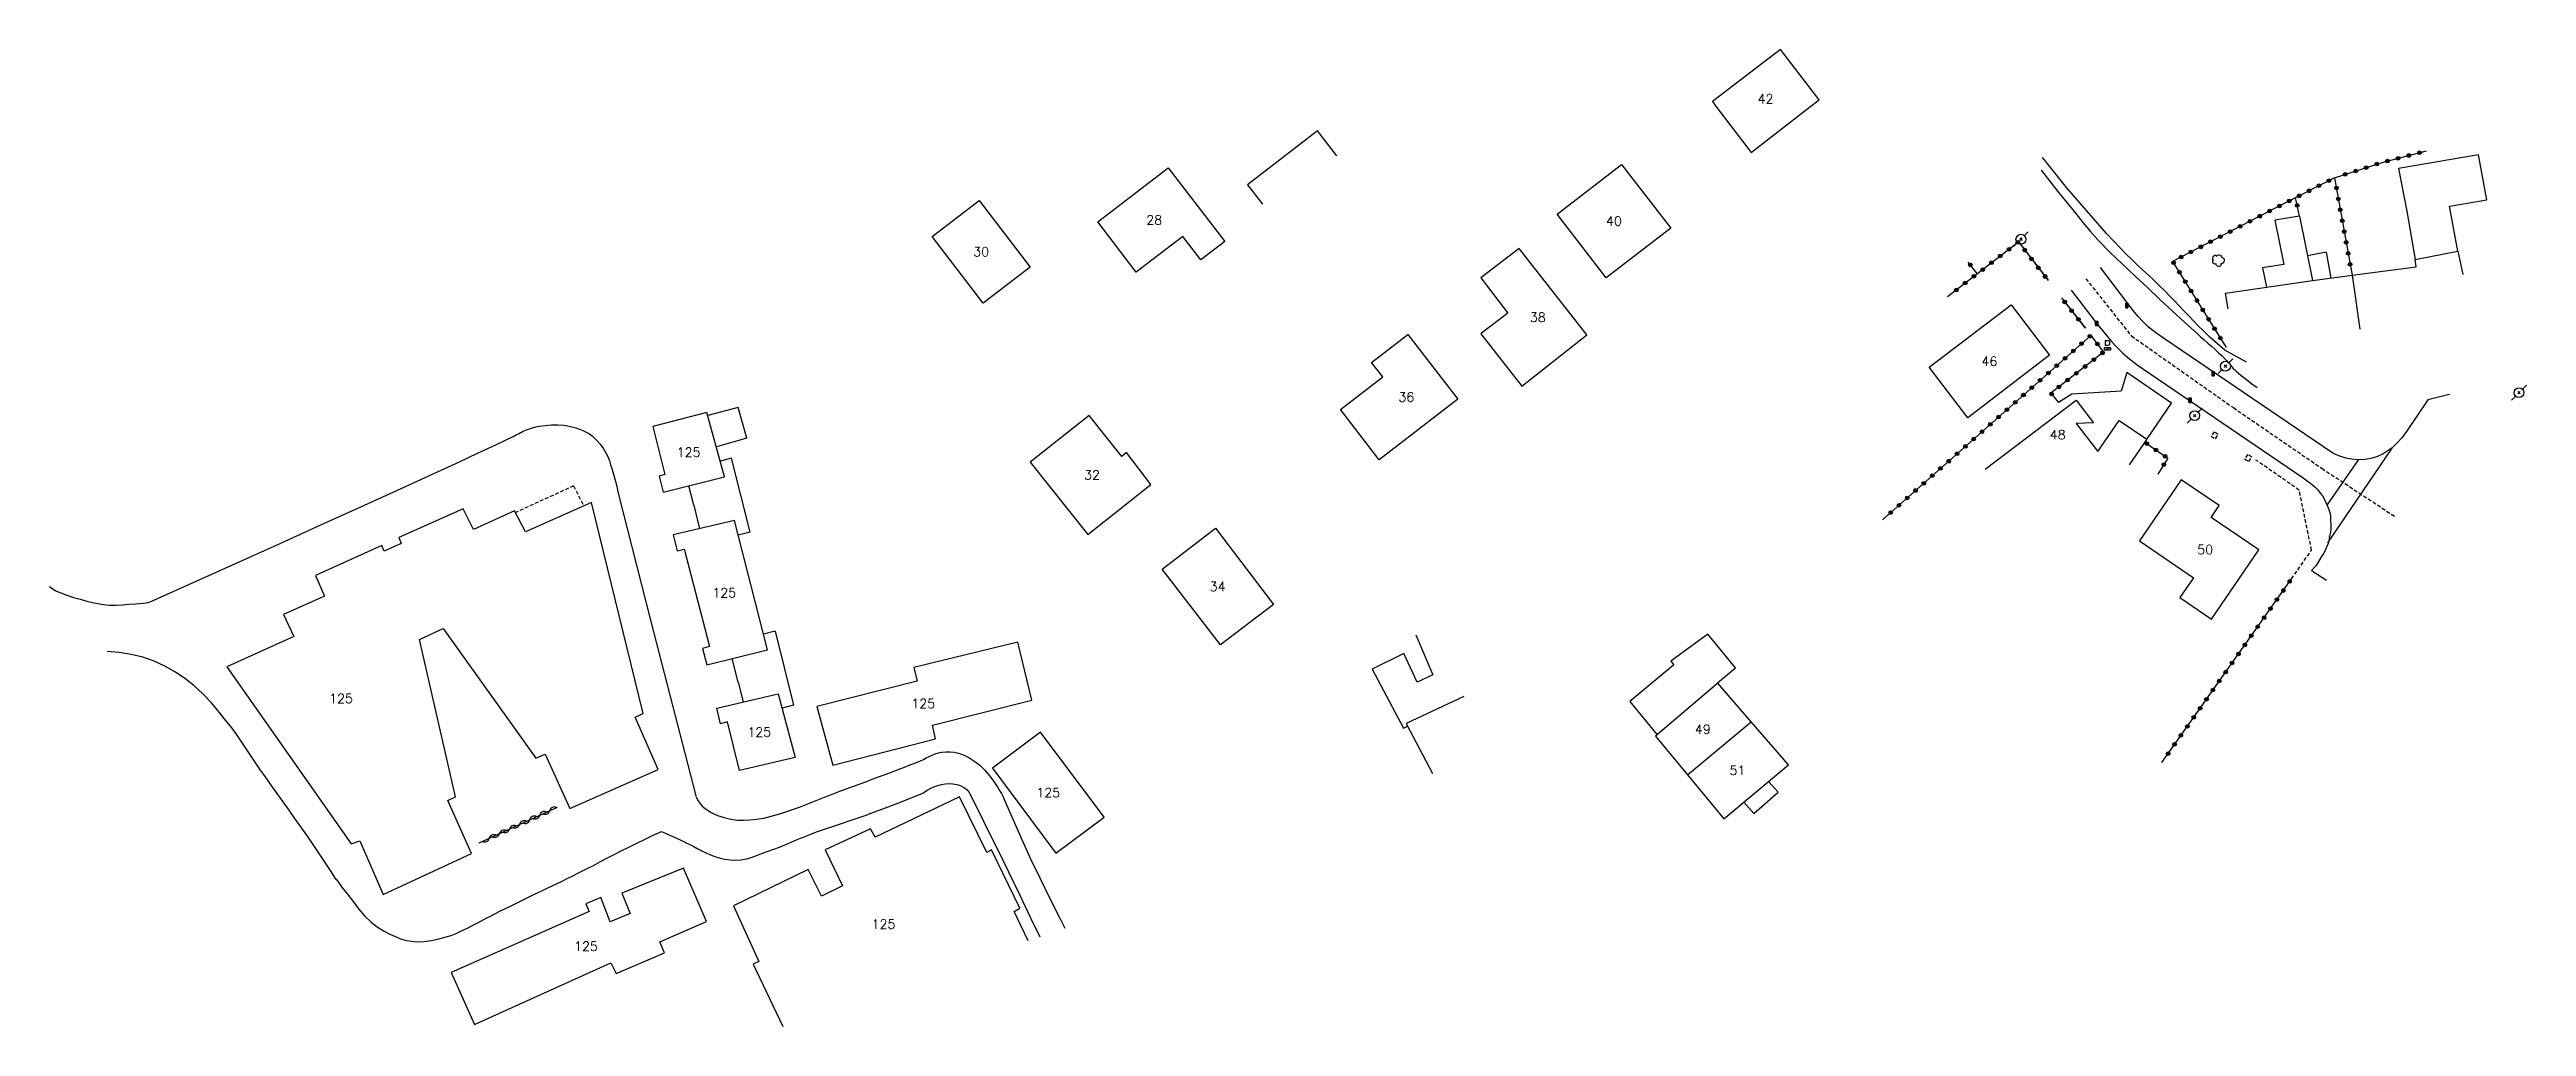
# Model space of a CAD drawing. Header units: millimetres. Extents: x 75126 to 76000, y 157000 to 157993.
# Drawn here: x 75334.8 to 75669.9, y 157546.6 to 157678.8 of the extents above; entities that cross this region are included whole.
import ezdxf
from ezdxf.enums import TextEntityAlignment as Align

# ---------------------------------------------------------------- set-up
doc = ezdxf.new("R2010")
doc.units = ezdxf.units.MM
doc.linetypes.add('DASHED', pattern=[0.75, 0.5, -0.25])
doc.layers.get('0').update_dxf_attribs({"linetype": 'CONTINUOUS'})
for name, color, linetype in [('W0001', 6, 'DASHED'), ('W0008', 7, 'CONTINUOUS'), ('W0017', 7, 'CONTINUOUS'), ('W0020', 2, 'CONTINUOUS'), ('W0071', 7, 'CONTINUOUS'), ('W0101', 7, 'CONTINUOUS'), ('W0104', 1, 'CONTINUOUS'), ('W0112', 1, 'DASHED'), ('W0300', 7, 'CONTINUOUS'), ('W0310', 3, 'CONTINUOUS'), ('W0323', 7, 'CONTINUOUS'), ('W0401', 7, 'CONTINUOUS'), ('W0438', 7, 'CONTINUOUS'), ('W0473', 7, 'CONTINUOUS'), ('W0991', 7, 'CONTINUOUS'), ('W1102', 7, 'CONTINUOUS')]:
    doc.layers.add(name, color=color, linetype=linetype)
doc.styles.get("Standard").update_dxf_attribs({"font": 'romans.shx', "width": 0.85})

msp = doc.modelspace()

# ---------------------------------------------------------------- texts
at = {"layer": 'W0991'}
for s, p in [('42', (75566.98, 157672.14)), ('28', (75484.28, 157655.74)), ('40', (75546.48, 157655.59)), ('30', (75460.87, 157651.45)), ('38', (75536.17, 157642.58)), ('46', (75597.27, 157636.63)), ('36', (75518.39, 157631.78)), ('48', (75606.51, 157626.69)), ('125', (75421.29, 157624.32)), ('32', (75475.87, 157621.24)), ('50', (75626.46, 157611.15)), ('125', (75426.12, 157605.3)), ('34', (75492.85, 157606.15)), ('125', (75374.27, 157591)), ('125', (75453.03, 157590.31)), ('125', (75430.85, 157586.45)), ('49', (75558.49, 157586.83)), ('51', (75563.19, 157581.28)), ('125', (75469.95, 157578.26)), ('125', (75447.66, 157560.47)), ('125', (75407.41, 157557.47))]:
    msp.add_text(s, height=1.25, dxfattribs=at).set_placement(p, align=Align.MIDDLE_CENTER)

# ---------------------------------------------------------------- blocks, each defined once
blk = doc.blocks.new('T473')
for p, q in [((-0.166667, 0.166667), (0.166667, -0.166667)), ((-0.166667, -0.166667), (0.166667, 0.166667)), ((0.500001, 0.500001), (1.000002, 1.000002)), ((-1.000002, -1.000002), (-0.500001, -0.500001))]:
    blk.add_line(p, q)
blk.add_ellipse((0, 0), major_axis=(0.471405, 0.471405), ratio=1, start_param=5.4977871438, end_param=11.780972451)
blk = doc.blocks.new('T300')
for p, q in [((-0.8, 0.51), (-0.86, 0.34)), ((-0.86, 0.34), (-0.86, 0.17)), ((-0.86, 0.17), (-0.74, 0.06)), ((-0.69, 0.63), (-0.8, 0.51)), ((-0.8, -0.06), (-0.74, 0.06)), ((-0.74, 0.06), (-0.69, 0.11)), ((-0.57, 0.69), (-0.69, 0.63)), ((-0.46, 0.69), (-0.57, 0.69)), ((-0.29, 0.63), (-0.46, 0.69)), ((-0.29, 0.63), (-0.17, 0.74)), ((-0.23, 0.57), (-0.29, 0.63)), ((-0.17, 0.74), (-0.06, 0.8)), ((-0.06, 0.8), (0.06, 0.8)), ((0.06, 0.8), (0.23, 0.74)), ((0.23, 0.74), (0.34, 0.63)), ((0.34, 0.63), (0.4, 0.51)), ((0.46, 0.46), (0.34, 0.46)), ((0.4, 0.51), (0.4, 0.46)), ((0.57, 0.4), (0.46, 0.46)), ((0.57, 0.4), (0.69, 0.29)), ((0.69, 0.29), (0.74, 0.17)), ((0.74, 0.06), (0.69, -0.17)), ((0.74, 0.17), (0.74, 0.06)), ((-0.8, -0.17), (-0.8, -0.06)), ((-0.8, -0.23), (-0.8, -0.17)), ((-0.74, -0.34), (-0.8, -0.23)), ((-0.69, -0.4), (-0.74, -0.34)), ((-0.51, -0.46), (-0.69, -0.4)), ((-0.4, -0.46), (-0.51, -0.46)), ((-0.4, -0.46), (-0.34, -0.46)), ((-0.34, -0.46), (-0.34, -0.4)), ((-0.34, -0.51), (-0.34, -0.46)), ((-0.29, -0.63), (-0.34, -0.51)), ((-0.17, -0.74), (-0.29, -0.63)), ((-0.06, -0.8), (-0.17, -0.74)), ((0.06, -0.8), (-0.06, -0.8)), ((0.17, -0.74), (0.06, -0.8)), ((0.23, -0.69), (0.17, -0.74)), ((0.29, -0.46), (0.23, -0.46)), ((0.29, -0.63), (0.23, -0.69)), ((0.46, -0.4), (0.29, -0.46)), ((0.34, -0.51), (0.29, -0.63)), ((0.34, -0.51), (0.34, -0.46)), ((0.57, -0.34), (0.46, -0.4)), ((0.63, -0.29), (0.57, -0.34)), ((0.69, -0.17), (0.63, -0.29))]:
    blk.add_line(p, q)
blk = doc.blocks.new('T401')
for p, q in [((-0.3, 0.3), (0, 0.3)), ((-0.3, -0.25), (-0.3, 0.3)), ((-0.3, 0.15), (0, 0.15)), ((-0.3, 0), (0, 0)), ((0, 0.3), (0, -0.25)), ((-0.3, -0.15), (0, -0.15)), ((-0.3, -0.25), (-0.3, -0.3)), ((-0.3, -0.3), (0, -0.3)), ((0, -0.3), (0, -0.25))]:
    blk.add_line(p, q)
blk = doc.blocks.new('T438')
for p, q in [((-0.4, 0.2), (0.4, 0.2)), ((-0.4, -0.2), (-0.4, 0.2)), ((0.15, 1.1), (-0.3, 1.1)), ((-0.3, 1.1), (-0.3, 0.5)), ((-0.3, 0.5), (0.15, 0.5)), ((0.3, 0.65), (0.3, 0.95)), ((0.4, 0.2), (0.4, -0.2))]:
    blk.add_line(p, q)
at = {"flags": 128}
for points in [[(-0.4, -0.2), (0.4, 0.2)], [(0.4, -0.2), (-0.4, -0.2)]]:
    blk.add_lwpolyline(points, dxfattribs=at)
for centre, major_axis, start_param, end_param in [((0.15, 0.95), (0.106, -0.106), 0.785398, 2.356194), ((0.15, 0.65), (0.106, 0.106), 3.926991, 5.497787)]:
    blk.add_ellipse(centre, major_axis=major_axis, ratio=1, start_param=start_param, end_param=end_param)
blk = doc.blocks.new('t323o')
at = {"color": 0, "linetype": 'Continuous'}
for radius in [0.25, 0.15]:
    blk.add_circle((0, 0), radius, dxfattribs=at)
blk = doc.blocks.new('t310o')
at = {"color": 0, "linetype": 'Continuous'}
for centre, start, end in [((-0.5, 0.38), 216.8699, 323.1304), ((0.5, -0.37), 36.8699, 143.1303)]:
    blk.add_arc(centre, 0.625, start, end, dxfattribs=at)

# ---------------------------------------------------------------- linework, layer by layer
at = {"layer": 'W0001'}
msp.add_lwpolyline([(75610.32, 157647.79), (75616.48, 157640.06), (75630.27, 157630.35), (75642.24, 157622.14), (75652.07, 157615.66)], dxfattribs=at)
at = {"layer": 'W0008'}
for points in [[(75659.5, 157632.19), (75659.47, 157632.14), (75656.6, 157631.41), (75653.69, 157627.13), (75653.69, 157627.13), (75653.11, 157626.31), (75652.45, 157625.57), (75651.7, 157624.89), (75651.36, 157624.64), (75650.54, 157624.1), (75649.78, 157623.74), (75649.05, 157623.51), (75648.09, 157623.33), (75647.15, 157623.3), (75646.32, 157623.38), (75645.47, 157623.51), (75644.55, 157623.83), (75643.72, 157624.2), (75620.82, 157639.74), (75619.79, 157640.47), (75618.81, 157641.24), (75618.07, 157641.98), (75618.06, 157641.98), (75617.35, 157642.74), (75616.72, 157643.49), (75612.29, 157649.31)], [(75608.35, 157646.26), (75611.59, 157642.01), (75612.11, 157641.34), (75612.73, 157640.56), (75613.38, 157639.82), (75613.85, 157639.26), (75614.38, 157638.67), (75614.91, 157638.13), (75615.33, 157637.71), (75616.23, 157636.96), (75616.81, 157636.5), (75617.26, 157636.15), (75617.98, 157635.66), (75639.73, 157620.87), (75640.27, 157620.46), (75640.76, 157620.08), (75640.98, 157619.92), (75641.36, 157619.58), (75641.71, 157619.21), (75642.01, 157618.8), (75642.34, 157618.4), (75642.59, 157617.94), (75642.77, 157617.52), (75643, 157617.02), (75643.17, 157616.56), (75643.35, 157616.04), (75643.43, 157615.6), (75643.43, 157615.09), (75643.48, 157614.56), (75643.45, 157614.04), (75643.43, 157613.54), (75643.29, 157612.9), (75643.29, 157613.02), (75643.23, 157612.52), (75643.09, 157611.98), (75642.88, 157611.48), (75642.68, 157611.03), (75642.45, 157610.6), (75642.21, 157610.2), (75641.48, 157609.01), (75640.84, 157608.32)], [(75640.84, 157608.32), (75642.87, 157607)]]:
    msp.add_lwpolyline(points, dxfattribs=at)
at = {"layer": 'W0017'}
for points in [[(75618.63, 157626.15), (75621.91, 157630.97), (75615.87, 157635.11), (75615.11, 157632.58), (75608.43, 157632.18), (75606.62, 157631.03)], [(75348.43, 157604.06), (75352.86, 157606.05), (75357.28, 157608.04), (75361.7, 157610.03), (75366.12, 157612.02), (75371.55, 157614.48), (75376.97, 157616.93), (75382.4, 157619.4), (75387.81, 157621.89), (75390.28, 157623.03), (75392.74, 157624.18), (75395.2, 157625.34), (75397.65, 157626.51), (75397.86, 157626.62), (75398.07, 157626.72), (75398.28, 157626.83), (75398.49, 157626.94), (75398.7, 157627.05), (75398.92, 157627.15), (75399.13, 157627.25), (75399.35, 157627.34), (75399.77, 157627.49), (75400.19, 157627.63), (75400.63, 157627.74), (75401.06, 157627.83), (75401.9, 157627.94), (75402.74, 157628.01), (75403.58, 157628.02), (75404.42, 157627.97), (75404.96, 157627.89), (75405.5, 157627.77), (75406.02, 157627.61), (75406.54, 157627.42), (75407, 157627.24), (75407.45, 157627.03), (75407.89, 157626.79), (75408.29, 157626.49), (75408.85, 157625.97), (75409.33, 157625.39), (75409.76, 157624.77), (75410.15, 157624.13), (75410.39, 157623.64), (75410.57, 157623.14), (75410.74, 157622.63), (75410.9, 157622.12), (75411.13, 157621.33), (75411.36, 157620.54), (75411.56, 157619.74), (75411.74, 157618.94)], [(75411.74, 157618.94), (75416.19, 157601.42), (75422.27, 157577.81)], [(75334.84, 157606.16), (75335.32, 157605.77), (75335.32, 157605.77), (75335.77, 157605.53), (75336.37, 157605.28), (75337.17, 157604.99), (75338.07, 157604.68), (75338.98, 157604.42), (75339.89, 157604.18), (75340.63, 157604), (75341.38, 157603.84), (75342.13, 157603.71), (75342.9, 157603.63), (75343.81, 157603.61), (75344.72, 157603.66), (75345.63, 157603.74), (75346.53, 157603.81), (75347.01, 157603.85), (75347.49, 157603.89), (75347.96, 157603.94), (75348.43, 157604.06)], [(75373.62, 157566.51), (75372.83, 157567.73), (75372.04, 157568.95), (75371.23, 157570.16), (75370.41, 157571.37), (75369.63, 157572.51), (75368.84, 157573.64), (75368.04, 157574.76), (75367.24, 157575.89), (75366.44, 157577.01), (75365.63, 157578.13), (75364.84, 157579.25), (75364.04, 157580.38), (75363.39, 157581.32), (75362.76, 157582.26), (75362.13, 157583.21), (75361.5, 157584.16), (75360.86, 157585.1), (75360.21, 157586.04), (75359.54, 157586.96), (75358.84, 157587.86), (75357.8, 157589.15), (75356.73, 157590.42), (75355.59, 157591.64), (75354.35, 157592.77), (75353.11, 157593.73), (75351.8, 157594.62), (75350.42, 157595.39), (75348.98, 157596.05), (75347.44, 157596.57), (75345.86, 157596.97), (75344.26, 157597.22), (75342.64, 157597.34)], [(75422.27, 157577.78), (75422.5, 157577.3), (75422.79, 157576.85), (75423.13, 157576.45), (75423.53, 157576.09), (75424.33, 157575.57), (75425.19, 157575.17), (75426.09, 157574.88), (75427, 157574.67), (75427.86, 157574.55), (75428.72, 157574.52), (75429.58, 157574.57), (75430.43, 157574.65), (75431.45, 157574.82), (75432.46, 157575.06), (75433.45, 157575.35), (75434.43, 157575.66), (75435.36, 157575.96), (75436.29, 157576.29), (75437.2, 157576.64), (75438.11, 157577), (75439.02, 157577.37), (75439.92, 157577.73), (75440.83, 157578.09), (75441.74, 157578.45), (75442.62, 157578.77), (75443.49, 157579.09), (75444.37, 157579.42), (75445.25, 157579.74), (75446.12, 157580.06), (75447, 157580.38), (75447.87, 157580.7), (75448.74, 157581.03), (75449.62, 157581.37), (75450.5, 157581.71), (75451.37, 157582.05), (75452.25, 157582.4), (75452.65, 157582.57), (75453.05, 157582.76), (75453.45, 157582.96), (75453.84, 157583.15), (75454.25, 157583.33), (75454.67, 157583.5), (75455.09, 157583.63), (75455.53, 157583.73), (75456.1, 157583.79), (75456.67, 157583.8), (75457.23, 157583.74), (75457.79, 157583.62), (75458.58, 157583.33), (75459.32, 157582.94), (75460.02, 157582.48), (75460.68, 157581.96), (75461.38, 157581.28), (75462, 157580.54), (75462.57, 157579.75), (75463.11, 157578.95), (75463.37, 157578.55), (75463.61, 157578.13), (75463.83, 157577.7), (75464.03, 157577.26)], [(75452.96, 157578.18), (75453.55, 157578.58), (75454.17, 157578.91), (75454.83, 157579.17), (75455.51, 157579.36), (75456.02, 157579.45), (75456.54, 157579.48), (75457.06, 157579.46), (75457.58, 157579.37), (75457.91, 157579.27), (75458.22, 157579.13), (75458.52, 157578.96), (75458.8, 157578.76), (75458.96, 157578.62), (75459.11, 157578.46), (75459.24, 157578.29), (75459.35, 157578.1)], [(75417.63, 157573.01), (75418.45, 157572.64), (75419.26, 157572.27), (75420.07, 157571.9), (75420.89, 157571.53), (75421.45, 157571.26), (75422, 157570.97), (75422.55, 157570.67), (75423.1, 157570.38), (75423.66, 157570.1), (75424.24, 157569.84), (75424.83, 157569.61), (75425.43, 157569.42), (75426.16, 157569.26), (75426.9, 157569.17), (75427.65, 157569.14), (75428.4, 157569.18), (75429.15, 157569.31), (75429.88, 157569.54), (75430.59, 157569.79), (75431.3, 157570.05), (75432.06, 157570.32), (75432.81, 157570.6), (75433.57, 157570.9), (75434.32, 157571.2), (75434.74, 157571.37), (75435.16, 157571.54), (75435.58, 157571.72), (75436, 157571.9), (75436.42, 157572.08), (75436.84, 157572.25), (75437.27, 157572.43), (75437.69, 157572.59), (75438.75, 157572.98), (75439.82, 157573.36), (75440.89, 157573.73), (75441.96, 157574.08), (75443.03, 157574.44), (75444.1, 157574.8), (75445.17, 157575.17), (75446.23, 157575.56), (75447.92, 157576.19), (75449.61, 157576.84), (75451.29, 157577.5), (75452.96, 157578.18)], [(75459.35, 157578.1), (75460.27, 157576.26), (75461.2, 157574.41), (75462.11, 157572.55), (75463.02, 157570.7), (75464.56, 157567.55), (75466.08, 157564.39), (75467.6, 157561.23), (75468.79, 157558.75)], [(75464.03, 157577.23), (75465.18, 157574.58), (75466.36, 157571.94), (75467.56, 157569.32), (75468.8, 157566.71), (75470.16, 157563.94), (75471.56, 157561.19), (75472.21, 157559.94)], [(75373.6, 157566.55), (75373.97, 157566.04), (75374.35, 157565.53), (75374.74, 157565.03), (75375.13, 157564.53), (75375.89, 157563.55), (75376.65, 157562.55), (75377.46, 157561.59), (75378.36, 157560.72), (75379.16, 157560.11), (75380.01, 157559.56), (75380.89, 157559.09), (75381.81, 157558.68), (75382.47, 157558.45), (75383.14, 157558.27), (75383.82, 157558.15), (75384.52, 157558.09), (75385.53, 157558.13), (75386.53, 157558.26), (75387.51, 157558.48), (75388.48, 157558.73), (75389.16, 157558.95), (75389.84, 157559.22), (75390.5, 157559.52), (75391.15, 157559.82), (75391.57, 157560.02), (75391.97, 157560.23), (75392.38, 157560.44), (75392.78, 157560.66), (75393.18, 157560.88), (75393.59, 157561.1), (75393.99, 157561.31), (75394.4, 157561.52), (75395.83, 157562.25), (75397.27, 157562.96), (75398.72, 157563.67), (75400.16, 157564.37), (75400.83, 157564.7), (75401.51, 157565.02), (75402.18, 157565.34), (75402.85, 157565.65), (75403.53, 157565.97), (75404.2, 157566.3), (75404.87, 157566.62), (75405.54, 157566.95), (75406.5, 157567.43), (75407.46, 157567.93), (75408.42, 157568.42), (75409.37, 157568.92), (75410.33, 157569.43), (75411.29, 157569.92), (75412.25, 157570.42), (75413.21, 157570.9), (75414.31, 157571.44), (75415.41, 157571.97), (75416.52, 157572.49), (75417.63, 157573.01)]]:
    msp.add_lwpolyline(points, dxfattribs=at)
at = {"layer": 'W0020'}
for points in [[(75642.95, 157617.14), (75647.23, 157623.33)], [(75651.7, 157624.87), (75643.02, 157612.07)]]:
    msp.add_lwpolyline(points, dxfattribs=at)
at = {"layer": 'W0071'}
for points in [[(75604.27, 157662.48), (75605.4, 157661.04), (75606.67, 157659.43), (75607.96, 157657.83), (75608.94, 157656.62), (75609.91, 157655.42), (75610.91, 157654.24), (75611.94, 157653.08), (75613.57, 157651.4), (75615.26, 157649.77), (75616.97, 157648.16), (75618.68, 157646.55), (75620.34, 157645), (75622, 157643.45), (75623.68, 157641.91), (75625.36, 157640.37), (75625.84, 157639.94), (75626.32, 157639.51), (75626.81, 157639.08), (75627.3, 157638.65), (75627.79, 157638.22), (75628.27, 157637.78), (75628.74, 157637.34), (75629.2, 157636.88), (75629.39, 157636.69), (75629.57, 157636.48), (75629.74, 157636.27), (75629.91, 157636.06), (75630.08, 157635.86), (75630.26, 157635.65), (75630.45, 157635.45), (75630.65, 157635.27), (75631.33, 157634.69), (75632.05, 157634.15), (75632.75, 157633.59), (75633.5, 157633.06)], [(75632.07, 157636.5), (75629.1, 157638.11), (75628.12, 157638.98), (75627.15, 157639.86), (75626.2, 157640.77), (75625.53, 157641.42), (75624.88, 157642.09), (75624.23, 157642.77), (75623.58, 157643.45), (75622.94, 157644.13), (75622.3, 157644.81), (75621.65, 157645.48), (75620.99, 157646.15), (75620.25, 157646.88), (75619.5, 157647.6), (75618.74, 157648.31), (75617.98, 157649.02), (75617.23, 157649.73), (75616.48, 157650.45), (75615.74, 157651.18), (75615.01, 157651.93), (75613.13, 157653.93), (75611.29, 157655.97), (75609.49, 157658.05), (75607.72, 157660.14), (75606.29, 157661.89), (75604.89, 157663.66), (75604.46, 157664.22)]]:
    msp.add_lwpolyline(points, dxfattribs=at)
at = {"layer": 'W0101'}
for points in [[(75574.26, 157672.01), (75569.02, 157678.81), (75559.79, 157671.77), (75560.37, 157671)], [(75560.37, 157671), (75565.03, 157664.89), (75572.95, 157671)], [(75572.95, 157671), (75574.26, 157672.01)], [(75508.98, 157664.42), (75506.37, 157667.81), (75496.91, 157660.48), (75498.91, 157657.89)], [(75646.33, 157648.27), (75655.02, 157649.42)], [(75655.02, 157649.42), (75654.87, 157650.4), (75660.66, 157651.53), (75661.32, 157648.35)], [(75629.57, 157643.72), (75629.57, 157643.72), (75629.57, 157643.72), (75629.2, 157645.84), (75640.96, 157647.56), (75640.98, 157647.56)], [(75640.98, 157647.56), (75646.33, 157648.27)], [(75596.71, 157622.03), (75608.99, 157631.36), (75611.34, 157628.28), (75609, 157628.22), (75611.92, 157624.43), (75614.84, 157628.63), (75618.58, 157626.09), (75616.19, 157622.62)], [(75423.17, 157597.76), (75423.75, 157595.54), (75431.98, 157597.59), (75427.49, 157615.06), (75419.22, 157613.12), (75419.76, 157610.98), (75420.71, 157611.2), (75420.75, 157611.08)], [(75420.75, 157611.08), (75424.12, 157598.05), (75423.18, 157597.76)], [(75565.04, 157587.84), (75560.51, 157593.09), (75552.08, 157585.92)], [(75526.17, 157591.27), (75518.37, 157587.63), (75521.95, 157580.87)], [(75526.17, 157591.27), (75518.37, 157587.63), (75521.95, 157580.87)], [(75552.08, 157585.92), (75556.42, 157580.67)], [(75556.42, 157580.67), (75561.33, 157574.73), (75570.08, 157582.01), (75565.04, 157587.84)], [(75467.22, 157558.2), (75465.32, 157562.18), (75466.11, 157562.61), (75462.26, 157570.53), (75461.63, 157570.14), (75457.92, 157577.68), (75446.51, 157572.24), (75445.88, 157573.36), (75439.78, 157570.51), (75442.12, 157565.66), (75439.26, 157564.27), (75437.47, 157567.85), (75427.35, 157562.95)], [(75427.35, 157562.95), (75430.81, 157555.42), (75430.02, 157555.06), (75434.05, 157546.62)]]:
    msp.add_lwpolyline(points, dxfattribs=at)
for points in [[(75493.82, 157652.85), (75490.57, 157650.35), (75488.14, 157653.51), (75481.86, 157648.7), (75476.65, 157655.49), (75486.16, 157662.78)], [(75545.43, 157647.93), (75538.8, 157656.53), (75547.5, 157663.26), (75554.16, 157654.65)], [(75467.49, 157649.36), (75461.14, 157644.51), (75454.24, 157653.53), (75460.6, 157658.39)], [(75533.64, 157651.89), (75528.48, 157647.92), (75532.11, 157643.14), (75528.55, 157640.42), (75528.46, 157640.36), (75534.02, 157633.27), (75542.83, 157640.19)], [(75600.22, 157644.27), (75605.42, 157637.43), (75594.35, 157628.98), (75589.12, 157635.84)], [(75509.49, 157630.12), (75515.19, 157634.5), (75513.68, 157636.48), (75518.6, 157640.25), (75525.37, 157631.48), (75514.73, 157623.3)], [(75417.84, 157618.92), (75426.16, 157621), (75423.78, 157629.71), (75416.47, 157627.79), (75418.07, 157621.31), (75417.3, 157621.07)], [(75467.51, 157622.99), (75475.28, 157613.19), (75483.82, 157619.96), (75480.53, 157624.27), (75479.88, 157623.75), (75475.48, 157629.3)], [(75627.31, 157601.72), (75633.7, 157611.11), (75627.26, 157615.49), (75628.33, 157617.09), (75623.2, 157620.59), (75617.56, 157612.33), (75624.88, 157607.33), (75623.05, 157604.65)], [(75390.79, 157616.67), (75382.08, 157612.76), (75382.41, 157611.97), (75380.1, 157610.93), (75379.77, 157611.72), (75370.8, 157607.63), (75372.04, 157604.83), (75366.48, 157602.35), (75367.87, 157599.37), (75358.81, 157595.29), (75375.66, 157571.34), (75376.82, 157571.75), (75379.97, 157564.48), (75391.93, 157570.01), (75388.72, 157577.18), (75389.75, 157577.68), (75384.89, 157598.98), (75388.08, 157600.45), (75400.62, 157582.91), (75401.9, 157583.45), (75405.22, 157576.12), (75417.17, 157581.4), (75414.07, 157588.45), (75415.16, 157588.98), (75408.17, 157617.52), (75399.22, 157613.55), (75397.74, 157616.4), (75392.18, 157613.86)], [(75485.36, 157608.5), (75492.55, 157614.04), (75500.4, 157603.71), (75493.24, 157598.27)], [(75440.79, 157581.98), (75454.7, 157585.54), (75454.27, 157587.38), (75467.73, 157590.77), (75465.83, 157598.63), (75451.75, 157595.2), (75452.19, 157593.33), (75438.63, 157589.92)], [(75425.1, 157589.7), (75433.43, 157591.65), (75435.7, 157583), (75428.17, 157581.25), (75426.56, 157587.83), (75425.61, 157587.58)], [(75462.39, 157581.59), (75470.98, 157570.06), (75477.51, 157574.93), (75468.91, 157586.45)], [(75420.58, 157568.04), (75412.27, 157564.64), (75413.38, 157561.9), (75410.7, 157560.77), (75409.42, 157564.06), (75407.38, 157563.22), (75407.82, 157562.18), (75389.15, 157553.92), (75392.33, 157546.89), (75410.77, 157555.24), (75411.47, 157553.78), (75418.04, 157556.58), (75417.4, 157558.07), (75423.71, 157560.83)]]:
    msp.add_lwpolyline(points, close=True, dxfattribs=at)
at = {"layer": 'W0104'}
for points in [[(75660.66, 157651.53), (75659.52, 157657.6), (75664.55, 157658.45), (75663.42, 157664.55), (75652.62, 157662.7), (75653.73, 157656.94), (75654.87, 157650.4)], [(75639.21, 157656.26), (75635.87, 157655.71), (75637.09, 157649.73), (75634.2, 157649.27), (75634.74, 157646.65)], [(75639.21, 157656.26), (75640.98, 157647.56)], [(75642.81, 157651.37), (75640.3, 157650.9)], [(75642.81, 157651.37), (75643.48, 157647.89)], [(75429.16, 157626.2), (75427.98, 157630.38), (75423.9, 157629.28)], [(75429.16, 157626.2), (75425.05, 157625.07)], [(75429.61, 157613.52), (75427.09, 157623.52), (75425.59, 157623.09)], [(75421.99, 157617.16), (75421.32, 157619.79)], [(75421.99, 157617.16), (75422.76, 157613.95)], [(75429.61, 157613.52), (75427.99, 157613.11)], [(75432.99, 157600.1), (75431.44, 157599.7)], [(75432.99, 157600.1), (75435.49, 157590.11), (75433.94, 157589.7)], [(75519.69, 157599.6), (75521.97, 157594.18), (75519.84, 157593.2), (75518.04, 157597.08), (75513.78, 157594.95), (75517.99, 157586.98), (75518.56, 157587.27)], [(75560.5, 157593.12), (75562.9, 157595.15), (75559.18, 157599.69), (75554.18, 157596.05), (75554.59, 157595.57), (75548.62, 157590.59), (75552.3, 157586.1)], [(75427.99, 157593.21), (75427.19, 157596.4)], [(75427.99, 157593.21), (75428.68, 157590.54)], [(75565.38, 157575.43), (75568.7, 157578.33), (75567.38, 157579.76)], [(75565.38, 157575.43), (75564.05, 157576.99)]]:
    msp.add_lwpolyline(points, dxfattribs=at)
at = {"layer": 'W0112'}
for points in [[(75627.85, 157626.14), (75628.22, 157626.72), (75627.68, 157627.1), (75627.27, 157626.51)], [(75632.38, 157623.06), (75632.76, 157623.63), (75632.21, 157624.02), (75631.8, 157623.44)]]:
    msp.add_lwpolyline(points, close=True, dxfattribs=at)
for points in [[(75638.14, 157607.19), (75640.85, 157611.08), (75639.18, 157619.19), (75633.33, 157623.26)], [(75405.72, 157619.76), (75397.87, 157616.16)], [(75405.72, 157619.76), (75407.11, 157617.05)]]:
    msp.add_lwpolyline(points, dxfattribs=at)
at = {"layer": 'W0310'}
msp.add_lwpolyline([(75392.97, 157571.46), (75403.54, 157576.3)], dxfattribs=at)
at = {"layer": 'W0323'}
for points in [[(75643.96, 157661.45), (75650.52, 157663.57), (75656.41, 157665.08)], [(75643.96, 157661.45), (75637.22, 157658.01), (75622.06, 157650.14), (75629.31, 157638.49)], [(75639.21, 157656.26), (75638.7, 157658.77)], [(75643.96, 157661.45), (75646.33, 157648.27)], [(75591.61, 157645.38), (75601.19, 157652.77), (75605.2, 157647.58)], [(75591.62, 157645.38), (75601.19, 157652.77), (75605.2, 157647.57)], [(75595.63, 157648.5), (75594.38, 157650.04)], [(75607.03, 157645.2), (75610.25, 157641.11)], [(75607.04, 157645.19), (75610.24, 157641.11)], [(75611, 157640.13), (75582.79, 157615.16)], [(75610.99, 157640.13), (75612.69, 157637.85), (75605.6, 157632.32), (75606.61, 157631.03)], [(75618.46, 157625.56), (75621.42, 157623.51), (75620.07, 157621.37)], [(75620.59, 157582.33), (75638.14, 157607.18)]]:
    msp.add_lwpolyline(points, dxfattribs=at)
at = {"layer": 'W1102'}
for points in [[(75646.33, 157648.27), (75647.36, 157640.97)], [(75556.42, 157580.67), (75565.04, 157587.84)]]:
    msp.add_lwpolyline(points, dxfattribs=at)

# ---------------------------------------------------------------- block references
at = {"layer": 'W0300'}
msp.add_blockref('T300', (75628.3, 157650.24), dxfattribs=at)
at = {"layer": 'W0310', "rotation": 24.58343372406608}
for p in [(75399.79, 157574.58), (75401.15, 157575.2), (75402.52, 157575.83), (75394.33, 157572.08), (75395.7, 157572.71), (75397.06, 157573.33), (75398.42, 157573.95)]:
    msp.add_blockref('t310o', p, dxfattribs=at)
at = {"layer": 'W0323'}
for p, rotation in [((75645.39, 157661.91), 17.92257188391768), ((75646.82, 157662.37), 17.92257188391768), ((75648.24, 157662.83), 17.92257188391768), ((75649.67, 157663.3), 17.92257188391768), ((75651.11, 157663.72), 14.36458244990405), ((75652.56, 157664.09), 14.36458244990405), ((75654.01, 157664.47), 14.36458244990405), ((75655.47, 157664.84), 14.36458244990405), ((75637.84, 157658.33), 207.0290704600761), ((75639.18, 157659.01), 207.0290704600761), ((75640.52, 157659.69), 207.0290704600761), ((75641.85, 157660.37), 207.0290704600761), ((75643.19, 157661.05), 207.0290704600761), ((75644.21, 157660.08), 280.1831760038336), ((75644.47, 157658.6), 280.1831760038336), ((75632.52, 157655.57), 207.4514615680885), ((75633.85, 157656.26), 207.4514615680885), ((75635.18, 157656.95), 207.4514615680885), ((75636.51, 157657.64), 207.4514615680885), ((75638.91, 157657.72), 101.5466905459273), ((75644.74, 157657.12), 280.1831760038336), ((75645, 157655.65), 280.1831760038336), ((75599.92, 157651.79), 37.68265671651694), ((75599.93, 157651.79), 37.6589779655509), ((75601.11, 157652.71), 37.68265671651694), ((75601.12, 157652.71), 37.6589779655509), ((75602.05, 157651.66), 307.7171739827739), ((75602.05, 157651.66), 307.6330045711826), ((75625.86, 157652.11), 207.4514615680885), ((75627.19, 157652.8), 207.4514615680885), ((75628.52, 157653.49), 207.4514615680885), ((75629.85, 157654.18), 207.4514615680885), ((75631.19, 157654.87), 207.4514615680885), ((75645.27, 157654.17), 280.1831760038336), ((75645.53, 157652.7), 280.1831760038336), ((75594.69, 157649.66), 129.0379333016018), ((75596.36, 157649.04), 37.68265671651694), ((75596.37, 157649.04), 37.6589779655509), ((75597.55, 157649.96), 37.68265671651694), ((75597.55, 157649.96), 37.6589779655509), ((75598.74, 157650.88), 37.68265671651694), ((75598.74, 157650.88), 37.6589779655509), ((75602.96, 157650.47), 307.7171739827739), ((75602.97, 157650.47), 307.6330045711826), ((75603.88, 157649.29), 307.7171739827739), ((75603.88, 157649.28), 307.6330045711826), ((75622.18, 157649.95), 301.8792075837156), ((75622.97, 157648.68), 301.8792075837156), ((75623.2, 157650.73), 207.4514615680885), ((75624.53, 157651.42), 207.4514615680885), ((75645.8, 157651.22), 280.1831760038336), ((75646.06, 157649.74), 280.1831760038336), ((75592.8, 157646.29), 37.6589779655509), ((75592.8, 157646.29), 37.68265671651694), ((75593.99, 157647.21), 37.68265671651694), ((75593.99, 157647.21), 37.6589779655509), ((75595.17, 157648.13), 37.68265671651694), ((75595.18, 157648.13), 37.6589779655509), ((75604.8, 157648.1), 307.7171739827739), ((75604.8, 157648.09), 307.6330045711826), ((75623.76, 157647.4), 301.8792075837156), ((75624.55, 157646.13), 301.8792075837156), ((75607.46, 157644.65), 308.1491611281151), ((75607.47, 157644.64), 308.1695981453138), ((75608.39, 157643.46), 308.1695981453138), ((75608.39, 157643.47), 308.1491611281151), ((75609.32, 157642.29), 308.1491611281151), ((75609.32, 157642.29), 308.1695981453138), ((75625.35, 157644.85), 301.8792075837156), ((75626.14, 157643.58), 301.8792075837156), ((75626.93, 157642.31), 301.8792075837156), ((75609.74, 157639.02), 221.5154403366959), ((75610.87, 157640.02), 221.5154403366959), ((75611.88, 157638.95), 306.6963846530076), ((75627.72, 157641.03), 301.8792075837156), ((75628.51, 157639.76), 301.8792075837156), ((75605.25, 157635.04), 221.5154403366959), ((75606.38, 157636.04), 221.5154403366959), ((75607.5, 157637.03), 221.5154403366959), ((75608.62, 157638.03), 221.5154403366959), ((75609.03, 157635), 217.9397700542736), ((75610.22, 157635.92), 217.9397700542736), ((75611.4, 157636.85), 217.9397700542736), ((75612.58, 157637.77), 217.9397700542736), ((75601.88, 157632.06), 221.5154403366959), ((75603.01, 157633.06), 221.5154403366959), ((75604.13, 157634.05), 221.5154403366959), ((75605.68, 157632.21), 308.2454583316319), ((75606.67, 157633.16), 217.9397700542736), ((75607.85, 157634.08), 217.9397700542736), ((75598.51, 157629.08), 221.5154403366959), ((75599.64, 157630.07), 221.5154403366959), ((75600.76, 157631.07), 221.5154403366959), ((75594.02, 157625.1), 221.5154403366959), ((75595.14, 157626.1), 221.5154403366959), ((75596.27, 157627.09), 221.5154403366959), ((75597.39, 157628.09), 221.5154403366959), ((75618.57, 157625.49), 325.225432400803), ((75590.65, 157622.12), 221.5154403366959), ((75591.77, 157623.11), 221.5154403366959), ((75592.9, 157624.11), 221.5154403366959), ((75619.8, 157624.63), 325.225432400803), ((75620.87, 157622.64), 237.8000036206809), ((75621.03, 157623.77), 325.225432400803), ((75586.16, 157618.14), 221.5154403366959), ((75587.28, 157619.14), 221.5154403366959), ((75588.4, 157620.13), 221.5154403366959), ((75589.53, 157621.13), 221.5154403366959), ((75583.91, 157616.15), 221.5154403366959), ((75585.04, 157617.15), 221.5154403366959), ((75637.03, 157605.61), 54.77354034907958), ((75637.89, 157606.83), 54.77354034907958), ((75634.43, 157601.93), 54.77354034907958), ((75635.29, 157603.16), 54.77354034907958), ((75636.16, 157604.38), 54.77354034907958), ((75631.83, 157598.25), 54.77354034907958), ((75632.7, 157599.48), 54.77354034907958), ((75633.56, 157600.7), 54.77354034907958), ((75630.1, 157595.8), 54.77354034907958), ((75630.97, 157597.03), 54.77354034907958), ((75627.51, 157592.13), 54.77354034907958), ((75628.37, 157593.35), 54.77354034907958), ((75629.24, 157594.58), 54.77354034907958), ((75624.91, 157588.45), 54.77354034907958), ((75625.78, 157589.68), 54.77354034907958), ((75626.64, 157590.9), 54.77354034907958), ((75622.32, 157584.78), 54.77354034907958), ((75623.18, 157586), 54.77354034907958), ((75624.05, 157587.23), 54.77354034907958), ((75621.45, 157583.55), 54.77354034907958)]:
    msp.add_blockref('t323o', p, dxfattribs=dict(at, rotation=rotation))
at = {"layer": 'W0401'}
for p in [(75611.93, 157641.77), (75616.01, 157644.17), (75627.69, 157634.94), (75624.56, 157631.37)]:
    msp.add_blockref('T401', p, dxfattribs=at)
at = {"layer": 'W0438'}
msp.add_blockref('T438', (75613.25, 157638.31), dxfattribs=at)
at = {"layer": 'W0473'}
for p in [(75601.53, 157653.14), (75629.2, 157635.96), (75668.92, 157632.38), (75625.04, 157629.27)]:
    msp.add_blockref('T473', p, dxfattribs=at)

msp.set_redraw_order([(e.dxf.handle, doc.entitydb.next_handle()) for e in msp.query("TEXT MTEXT ATTDEF DIMENSION ARC_DIMENSION")])  # texts and dimensions are drawn at this point

doc.saveas('drawing.dxf')
